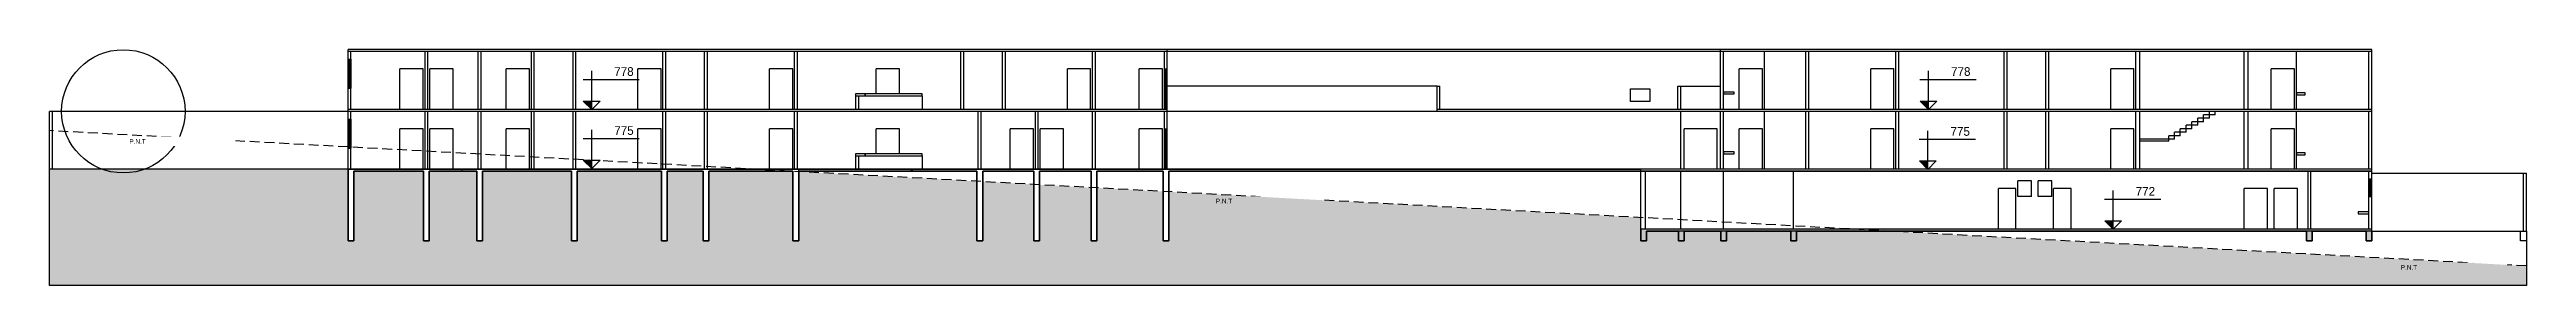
# Model space of a CAD drawing. Header units: centimetres. Extents: x 0 to 1099704, y -139216 to 99734.
# Drawn here: x 1071179 to 1083982, y 12503 to 13724 of the extents above; entities that cross this region are included whole.
import ezdxf

# ---------------------------------------------------------------- set-up
doc = ezdxf.new("R2010")
doc.units = ezdxf.units.CM
doc.header["$LTSCALE"] = 4
doc.linetypes.add('HIDDENX2', pattern=[19.05, 12.7, -6.35])
for name, color, linetype in [('0.1', 1, 'Continuous'), ('0.2', 2, 'Continuous'), ('0.4', 4, 'Continuous'), ('0.6', 6, 'Continuous'), ('03-CONT', 3, 'Continuous'), ('B-SIMBOLOS', 2, 'Continuous'), ('C-TEXTO-02', 2, 'Continuous')]:
    doc.layers.add(name, color=color, linetype=linetype)
doc.layers.add('C-TEXTO-01', color=2, linetype='Continuous', lineweight=20)
doc.styles.add('Esc.125', font='ERASLGHT.TTF', dxfattribs={"height": 22.5})
doc.styles.add('Símbolos', font='ERASLGHT.TTF')

msp = doc.modelspace()

# ---------------------------------------------------------------- texts
at = {"layer": 'C-TEXTO-01', "char_height": 45, "width": 979.52194, "attachment_point": 1, "style": 'Esc.125'}
for s, insert in [('778', (1074097.413, 13632.96)), ('778', (1081007.554, 13632.96)), ('775', (1074097.595, 13327.615, -7585.281)), ('775', (1081004.527, 13322.96)), ('772', (1081961.785, 13012.96))]:
    msp.add_mtext(s, dxfattribs=dict(at, insert=insert))

# ---------------------------------------------------------------- blocks, each defined once
blk = doc.blocks.new('NÍVEL 50')
at = {"layer": 'B-SIMBOLOS'}
h = blk.add_hatch(color=256, dxfattribs=at)
h.dxf.hatch_style = 1
h.paths.add_polyline_path([(40852, -69907.3), (40852, -69898.6), (40843.3, -69898.6)])
blk.add_line((40843.1, -69876.2), (40901.2, -69876.2), dxfattribs=at)
blk.add_lwpolyline([(40852, -69907.3), (40843.3, -69898.6), (40860.7, -69898.6), (40852, -69907.3), (40852, -69867.3)], dxfattribs=at)

# ---------------------------------------------------------------- hatches: boundary and pattern name
at = {"layer": '03-CONT', "true_color": 0xcd6928}
h = msp.add_hatch(dxfattribs=at)
h.set_pattern_fill('AR-CONC', color=32, scale=0.01, angle=45)
h.paths.add_polyline_path([(1080208.643, 12784.462), (1082844.681, 12784.462), (1082844.681, 12734.462), (1082874.681, 12734.462), (1082874.681, 12784.462), (1083152.618, 12784.462), (1083152.618, 12734.462), (1083182.618, 12734.462), (1083182.618, 12794.462), (1079403.321, 12794.462), (1079403.321, 12734.462), (1079433.321, 12734.462), (1079433.321, 12784.462), (1079598.508, 12784.462), (1079598.508, 12734.462), (1079628.508, 12734.462), (1079628.508, 12784.462), (1079817.274, 12784.462), (1079817.274, 12734.462), (1079847.274, 12734.462), (1079847.274, 12784.462), (1080178.643, 12784.462), (1080178.643, 12734.462), (1080208.643, 12734.462)])

# ---------------------------------------------------------------- linework, layer by layer
at = {"layer": '0.1'}
for p, q in [((1072721.385, 13524.462), (1072721.385, 13674.462)), ((1072736.385, 13674.462), (1072736.385, 13524.462)), ((1075571.385, 13624.462), (1075451.385, 13624.462)), ((1075451.385, 13494.462), (1075451.385, 13624.462)), ((1075571.385, 13494.462), (1075571.385, 13624.462)), ((1076811.385, 13414.462), (1076811.385, 13624.462)), ((1076931.385, 13624.462), (1076811.385, 13624.462)), ((1076931.385, 13414.462), (1076931.385, 13624.462)), ((1076941.385, 13414.462), (1076941.385, 13624.462)), ((1076956.385, 13414.462), (1076956.385, 13624.462)), ((1082662.618, 13414.462), (1082662.618, 13624.462)), ((1082782.618, 13624.462), (1082662.618, 13624.462)), ((1082782.618, 13414.462), (1082782.618, 13624.462)), ((1075689.385, 13484.462), (1075689.385, 13414.462)), ((1072721.385, 13214.462), (1072721.385, 13364.462)), ((1072736.385, 13364.462), (1072736.385, 13214.462)), ((1075451.385, 13184.462), (1075451.385, 13314.462)), ((1075571.385, 13314.462), (1075451.385, 13314.462)), ((1075571.385, 13184.462), (1075571.385, 13314.462)), ((1076811.385, 13104.462), (1076811.385, 13314.462)), ((1076931.385, 13314.462), (1076811.385, 13314.462)), ((1076931.385, 13104.462), (1076931.385, 13314.462)), ((1076941.385, 13104.462), (1076941.385, 13314.462)), ((1076956.385, 13104.462), (1076956.385, 13314.462)), ((1082662.618, 13104.462), (1082662.618, 13314.462)), ((1082782.618, 13314.462), (1082662.618, 13314.462)), ((1082782.618, 13104.462), (1082782.618, 13314.462)), ((1075689.385, 13174.462), (1075689.385, 13104.462)), ((1079610.618, 12794.462), (1079610.618, 13094.462)), ((1079830.618, 12794.462), (1079830.618, 13094.462)), ((1083167.618, 12964.462), (1083167.618, 13054.462)), ((1083182.618, 12964.462), (1083182.618, 13054.462))]:
    msp.add_line(p, q, dxfattribs=at)
for points in [[(1075394.385, 13484.462), (1075689.385, 13484.462), (1075689.385, 13494.462), (1075394.385, 13494.462)], [(1075394.385, 13174.462), (1075689.385, 13174.462), (1075689.385, 13184.462), (1075394.385, 13184.462)]]:
    msp.add_lwpolyline(points, close=True, dxfattribs=at)
at = {"layer": '0.2'}
for p, q in [((1082792.618, 13414.462), (1082792.618, 13714.462)), ((1072727.385, 13524.462), (1072727.385, 13674.462)), ((1072730.385, 13674.462), (1072730.385, 13524.462)), ((1072989.385, 13414.462), (1072989.385, 13624.462)), ((1073109.385, 13624.462), (1072989.385, 13624.462)), ((1073109.385, 13414.462), (1073109.385, 13624.462)), ((1073144.385, 13414.462), (1073144.385, 13624.462)), ((1073264.385, 13624.462), (1073144.385, 13624.462)), ((1073264.385, 13414.462), (1073264.385, 13624.462)), ((1073539.385, 13414.462), (1073539.385, 13624.462)), ((1073659.385, 13624.462), (1073539.385, 13624.462)), ((1073659.385, 13414.462), (1073659.385, 13624.462)), ((1074219.385, 13414.462), (1074219.385, 13624.462)), ((1074339.385, 13624.462), (1074219.385, 13624.462)), ((1074339.385, 13414.462), (1074339.385, 13624.462)), ((1074899.988, 13414.462), (1074899.988, 13624.462)), ((1075019.988, 13624.462), (1074899.988, 13624.462)), ((1075019.988, 13414.462), (1075019.988, 13624.462)), ((1076439.988, 13414.462), (1076439.988, 13624.462)), ((1076559.988, 13624.462), (1076439.988, 13624.462)), ((1076559.988, 13414.462), (1076559.988, 13624.462)), ((1076947.385, 13414.462), (1076947.385, 13624.462)), ((1076950.385, 13414.462), (1076950.385, 13624.462)), ((1079912.618, 13414.462), (1079912.618, 13624.462)), ((1080032.618, 13624.462), (1079912.618, 13624.462)), ((1080032.618, 13414.462), (1080032.618, 13624.462)), ((1080592.618, 13414.462), (1080592.618, 13624.462)), ((1080712.618, 13624.462), (1080592.618, 13624.462)), ((1080712.618, 13414.462), (1080712.618, 13624.462)), ((1081832.618, 13414.462), (1081832.618, 13624.462)), ((1081952.618, 13624.462), (1081832.618, 13624.462)), ((1081952.618, 13414.462), (1081952.618, 13624.462)), ((1078350.618, 13534.462), (1076956.385, 13534.462)), ((1079610.618, 13534.462), (1079815.618, 13534.462)), ((1072721.385, 13404.462), (1071193.508, 13404.462)), ((1072727.385, 13214.462), (1072727.385, 13364.462)), ((1072730.385, 13364.462), (1072730.385, 13214.462)), ((1078350.618, 13404.462), (1076956.385, 13404.462)), ((1082792.618, 13104.462), (1082792.618, 13404.462)), ((1072989.385, 13104.462), (1072989.385, 13314.462)), ((1073109.385, 13314.462), (1072989.385, 13314.462)), ((1073109.385, 13104.462), (1073109.385, 13314.462)), ((1073144.385, 13104.462), (1073144.385, 13314.462)), ((1073264.385, 13314.462), (1073144.385, 13314.462)), ((1073264.385, 13104.462), (1073264.385, 13314.462)), ((1073539.385, 13104.462), (1073539.385, 13314.462)), ((1073659.385, 13314.462), (1073539.385, 13314.462)), ((1073659.385, 13104.462), (1073659.385, 13314.462)), ((1074219.385, 13104.462), (1074219.385, 13314.462)), ((1074339.385, 13314.462), (1074219.385, 13314.462)), ((1074339.385, 13104.462), (1074339.385, 13314.462)), ((1074899.988, 13104.462), (1074899.988, 13314.462)), ((1075019.988, 13314.462), (1074899.988, 13314.462)), ((1075019.988, 13104.462), (1075019.988, 13314.462)), ((1076144.385, 13104.462), (1076144.385, 13314.462)), ((1076264.385, 13314.462), (1076144.385, 13314.462)), ((1076264.385, 13104.462), (1076264.385, 13314.462)), ((1076299.385, 13104.462), (1076299.385, 13314.462)), ((1076419.385, 13314.462), (1076299.385, 13314.462)), ((1076419.385, 13104.462), (1076419.385, 13314.462)), ((1076947.385, 13104.462), (1076947.385, 13314.462)), ((1076950.385, 13104.462), (1076950.385, 13314.462)), ((1079628.118, 13104.462), (1079628.118, 13314.462)), ((1079798.118, 13314.462), (1079628.118, 13314.462)), ((1079798.118, 13104.462), (1079798.118, 13314.462)), ((1079912.618, 13104.462), (1079912.618, 13314.462)), ((1080032.618, 13314.462), (1079912.618, 13314.462)), ((1080032.618, 13104.462), (1080032.618, 13314.462)), ((1080592.618, 13104.462), (1080592.618, 13314.462)), ((1080712.618, 13314.462), (1080592.618, 13314.462)), ((1080712.618, 13104.462), (1080712.618, 13314.462)), ((1081832.618, 13104.462), (1081832.618, 13314.462)), ((1081952.618, 13314.462), (1081832.618, 13314.462)), ((1081952.618, 13104.462), (1081952.618, 13314.462)), ((1080192.618, 12794.462), (1080192.618, 13094.462)), ((1083182.618, 13084.462), (1083966.853, 13084.462)), ((1081252.618, 12794.462), (1081252.618, 13004.462)), ((1081342.618, 13004.462), (1081252.618, 13004.462)), ((1081342.618, 12794.462), (1081342.618, 13004.462)), ((1081352.618, 12964.462), (1081352.618, 13044.462)), ((1081422.618, 13044.462), (1081352.618, 13044.462)), ((1081422.618, 12964.462), (1081352.618, 12964.462)), ((1081422.618, 12964.462), (1081422.618, 13044.462)), ((1081457.618, 12964.462), (1081457.618, 13044.462)), ((1081527.618, 13044.462), (1081457.618, 13044.462)), ((1081527.618, 12964.462), (1081457.618, 12964.462)), ((1081527.618, 12964.462), (1081527.618, 13044.462)), ((1081537.618, 12794.462), (1081537.618, 13004.462)), ((1081627.618, 13004.462), (1081537.618, 13004.462)), ((1081627.618, 12794.462), (1081627.618, 13004.462)), ((1082522.618, 12794.462), (1082522.618, 13004.462)), ((1082642.618, 13004.462), (1082522.618, 13004.462)), ((1082642.618, 12794.462), (1082642.618, 13004.462)), ((1082677.618, 12794.462), (1082677.618, 13004.462)), ((1082797.618, 13004.462), (1082677.618, 13004.462)), ((1082797.618, 12794.462), (1082797.618, 13004.462)), ((1083173.618, 12964.462), (1083173.618, 13054.462)), ((1083176.618, 12964.462), (1083176.618, 13054.462))]:
    msp.add_line(p, q, dxfattribs=at)
for points in [[(1075344.385, 13484.462), (1075394.385, 13484.462), (1075394.385, 13494.462), (1075344.385, 13494.462)], [(1079830.618, 13494.462), (1079885.618, 13494.462), (1079885.618, 13504.462), (1079830.618, 13504.462)], [(1082792.618, 13489.462), (1082837.618, 13489.462), (1082837.618, 13499.462), (1082792.618, 13499.462)], [(1079830.618, 13184.462), (1079885.618, 13184.462), (1079885.618, 13194.462), (1079830.618, 13194.462)], [(1082792.618, 13179.462), (1082837.618, 13179.462), (1082837.618, 13189.462), (1082792.618, 13189.462)], [(1075344.385, 13174.462), (1075394.385, 13174.462), (1075394.385, 13184.462), (1075344.385, 13184.462)], [(1083112.618, 12874.462), (1083167.618, 12874.462), (1083167.618, 12884.462), (1083112.618, 12884.462)]]:
    msp.add_lwpolyline(points, close=True, dxfattribs=at)
msp.add_circle((1071559.956, 13404.462), 318.883, dxfattribs=at)
at = {"layer": '0.4'}
msp.add_line((1079610.618, 13104.462), (1079610.618, 13404.462), dxfattribs=at)
at = {"layer": '0.4', "linetype": 'HIDDENX2'}
msp.add_line((1083981.853, 12604.462), (1071178.508, 13304.462), dxfattribs=at)
at = {"layer": '0.6'}
for p, q in [((1072721.385, 13674.462), (1072721.385, 13724.462)), ((1083182.618, 13724.462), (1072721.385, 13724.462)), ((1083182.618, 13714.462), (1072721.385, 13714.462)), ((1072736.385, 13674.462), (1072736.385, 13714.462)), ((1073119.385, 13414.462), (1073119.385, 13714.462)), ((1073134.385, 13414.462), (1073134.385, 13714.462)), ((1073394.385, 13414.462), (1073394.385, 13714.462)), ((1073409.385, 13414.462), (1073409.385, 13714.462)), ((1073669.385, 13414.462), (1073669.385, 13714.462)), ((1073684.385, 13414.462), (1073684.385, 13714.462)), ((1073884.385, 13414.462), (1073884.385, 13714.462)), ((1073899.385, 13414.462), (1073899.385, 13714.462)), ((1074349.385, 13414.462), (1074349.385, 13714.462)), ((1074364.385, 13414.462), (1074364.385, 13714.462)), ((1074564.385, 13414.462), (1074564.385, 13714.462)), ((1074579.385, 13414.462), (1074579.385, 13714.462)), ((1075029.385, 13414.462), (1075029.385, 13714.462)), ((1075044.385, 13414.462), (1075044.385, 13714.462)), ((1075889.385, 13414.462), (1075889.385, 13714.462)), ((1075904.385, 13414.462), (1075904.385, 13714.462)), ((1076104.385, 13414.462), (1076104.385, 13714.462)), ((1076119.385, 13414.462), (1076119.385, 13714.462)), ((1076569.385, 13414.462), (1076569.385, 13714.462)), ((1076584.385, 13414.462), (1076584.385, 13714.462)), ((1076941.385, 13624.462), (1076941.385, 13714.462)), ((1076956.385, 13624.462), (1076956.385, 13724.462)), ((1079815.618, 13414.462), (1079815.618, 13724.462)), ((1079830.618, 13414.462), (1079830.618, 13714.462)), ((1080042.618, 13414.462), (1080042.618, 13714.462)), ((1080257.618, 13414.462), (1080257.618, 13714.462)), ((1080272.618, 13414.462), (1080272.618, 13714.462)), ((1080722.618, 13414.462), (1080722.618, 13714.462)), ((1080737.618, 13414.462), (1080737.618, 13714.462)), ((1081282.618, 13414.462), (1081282.618, 13714.462)), ((1081297.618, 13414.462), (1081297.618, 13714.462)), ((1081497.618, 13414.462), (1081497.618, 13714.462)), ((1081512.618, 13414.462), (1081512.618, 13714.462)), ((1081962.618, 13414.462), (1081962.618, 13714.462)), ((1081982.618, 13414.462), (1081982.618, 13714.462)), ((1082522.618, 13414.462), (1082522.618, 13714.462)), ((1082542.618, 13414.462), (1082542.618, 13714.462)), ((1083167.618, 13414.462), (1083167.618, 13714.462)), ((1083182.618, 13414.462), (1083182.618, 13724.462)), ((1072721.385, 13674.462), (1072736.385, 13674.462)), ((1076941.385, 13624.462), (1076956.385, 13624.462)), ((1072721.385, 13414.462), (1072721.385, 13524.462)), ((1072721.385, 13524.462), (1072736.385, 13524.462)), ((1072736.385, 13414.462), (1072736.385, 13524.462)), ((1075344.385, 13484.462), (1075344.385, 13414.462)), ((1075359.385, 13484.462), (1075359.385, 13414.462)), ((1078350.618, 13414.462), (1078350.618, 13534.462)), ((1078350.618, 13534.462), (1078365.618, 13534.462)), ((1078365.618, 13414.462), (1078365.618, 13534.462)), ((1079595.618, 13414.462), (1079595.618, 13534.462)), ((1079595.618, 13534.462), (1079610.618, 13534.462)), ((1079610.618, 13414.462), (1079610.618, 13534.462)), ((1071193.508, 13404.462), (1071178.508, 13404.462)), ((1071178.508, 13104.462), (1071178.508, 13404.462)), ((1071193.508, 13104.462), (1071193.508, 13404.462)), ((1072721.385, 13364.462), (1072721.385, 13414.462)), ((1076956.385, 13414.462), (1072721.385, 13414.462)), ((1076956.385, 13404.462), (1072721.385, 13404.462)), ((1072721.385, 13364.462), (1072736.385, 13364.462)), ((1072736.385, 13364.462), (1072736.385, 13404.462)), ((1073119.385, 13104.462), (1073119.385, 13404.462)), ((1073134.385, 13104.462), (1073134.385, 13404.462)), ((1073394.385, 13104.462), (1073394.385, 13404.462)), ((1073409.385, 13104.462), (1073409.385, 13404.462)), ((1073669.385, 13104.462), (1073669.385, 13404.462)), ((1073684.385, 13104.462), (1073684.385, 13404.462)), ((1073884.385, 13104.462), (1073884.385, 13404.462)), ((1073899.385, 13104.462), (1073899.385, 13404.462)), ((1074349.385, 13104.462), (1074349.385, 13404.462)), ((1074364.385, 13104.462), (1074364.385, 13404.462)), ((1074564.385, 13104.462), (1074564.385, 13404.462)), ((1074579.385, 13104.462), (1074579.385, 13404.462)), ((1075029.385, 13104.462), (1075029.385, 13404.462)), ((1075044.385, 13104.462), (1075044.385, 13404.462)), ((1075979.385, 13104.462), (1075979.385, 13404.462)), ((1075994.385, 13104.462), (1075994.385, 13404.462)), ((1076274.385, 13104.462), (1076274.385, 13404.462)), ((1076289.385, 13104.462), (1076289.385, 13404.462)), ((1076569.385, 13104.462), (1076569.385, 13404.462)), ((1076584.385, 13104.462), (1076584.385, 13404.462)), ((1076941.385, 13314.462), (1076941.385, 13404.462)), ((1076956.385, 13314.462), (1076956.385, 13414.462)), ((1078350.618, 13404.462), (1078350.618, 13414.462)), ((1083182.618, 13414.462), (1078350.618, 13414.462)), ((1083182.618, 13404.462), (1078350.618, 13404.462)), ((1079815.618, 13104.462), (1079815.618, 13404.462)), ((1079830.618, 13104.462), (1079830.618, 13404.462)), ((1080042.618, 13104.462), (1080042.618, 13404.462)), ((1080257.618, 13104.462), (1080257.618, 13404.462)), ((1080272.618, 13104.462), (1080272.618, 13404.462)), ((1080722.618, 13104.462), (1080722.618, 13404.462)), ((1080737.618, 13104.462), (1080737.618, 13404.462)), ((1081282.618, 13104.462), (1081282.618, 13404.462)), ((1081297.618, 13104.462), (1081297.618, 13404.462)), ((1081497.618, 13104.462), (1081497.618, 13404.462)), ((1081512.618, 13104.462), (1081512.618, 13404.462)), ((1081962.618, 13104.462), (1081962.618, 13404.462)), ((1081982.618, 13104.462), (1081982.618, 13404.462)), ((1082222.618, 13296.263), (1082222.618, 13332.263)), ((1082252.618, 13332.263), (1082222.618, 13332.263)), ((1082252.618, 13314.263), (1082252.618, 13350.263)), ((1082282.618, 13350.263), (1082252.618, 13350.263)), ((1082282.618, 13332.263), (1082252.618, 13332.263)), ((1082282.618, 13332.263), (1082282.618, 13368.462)), ((1082312.618, 13368.462), (1082282.618, 13368.462)), ((1082312.618, 13350.462), (1082282.618, 13350.462)), ((1082312.618, 13350.462), (1082312.618, 13386.462)), ((1082342.618, 13386.462), (1082312.618, 13386.462)), ((1082342.618, 13368.462), (1082312.618, 13368.462)), ((1082342.618, 13368.462), (1082342.618, 13404.462)), ((1082372.618, 13404.462), (1082342.618, 13404.462)), ((1082372.618, 13386.462), (1082342.618, 13386.462)), ((1082372.618, 13386.462), (1082372.618, 13404.462)), ((1082522.618, 13104.462), (1082522.618, 13404.462)), ((1082542.618, 13104.462), (1082542.618, 13404.462)), ((1083167.618, 13104.462), (1083167.618, 13404.462)), ((1083182.618, 13104.462), (1083182.618, 13414.462)), ((1072721.385, 13104.462), (1072721.385, 13214.462)), ((1072721.385, 13214.462), (1072736.385, 13214.462)), ((1072736.385, 13104.462), (1072736.385, 13214.462)), ((1076941.385, 13314.462), (1076956.385, 13314.462)), ((1082132.618, 13260.263), (1081982.618, 13260.263)), ((1082132.618, 13250.263), (1081982.618, 13250.263)), ((1082162.618, 13278.263), (1082132.618, 13278.263)), ((1082132.618, 13250.263), (1082132.618, 13278.263)), ((1082132.618, 13250.263), (1082132.618, 13260.263)), ((1082162.618, 13260.263), (1082132.618, 13260.263)), ((1082162.618, 13260.263), (1082162.618, 13296.263)), ((1082192.618, 13296.263), (1082162.618, 13296.263)), ((1082192.618, 13278.263), (1082162.618, 13278.263)), ((1082192.618, 13278.263), (1082192.618, 13314.263)), ((1082222.618, 13314.263), (1082192.618, 13314.263)), ((1082222.618, 13296.263), (1082192.618, 13296.263)), ((1082252.618, 13314.263), (1082222.618, 13314.263)), ((1071178.508, 12784.462), (1071178.508, 13104.462)), ((1072721.385, 13104.462), (1071178.508, 13104.462)), ((1073111.507, 13094.462, -2348.977), (1072751.385, 13094.462, -180.634)), ((1073386.641, 13094.462, -4005.601), (1073141.507, 13094.462, -2529.611)), ((1073876.282, 13094.462, -6953.795), (1073416.641, 13094.462, -4186.235)), ((1074341.908, 13094.462, -9757.401), (1073906.282, 13094.462, -7134.43)), ((1074557.094, 13094.462, -11053.062), (1074371.908, 13094.462, -9938.036)), ((1075021.395, 13094.462, -13848.686), (1074587.094, 13094.462, -11233.696)), ((1075971.958, 13094.462, -19572.165), (1075051.395, 13094.462, -14029.321)), ((1075344.385, 13174.462), (1075344.385, 13104.462)), ((1075359.385, 13174.462), (1075359.385, 13104.462)), ((1076265.688, 13094.462, -21340.754), (1076001.958, 13094.462, -19752.799)), ((1076561.902, 13094.462, -23124.301), (1076295.688, 13094.462, -21521.388)), ((1076934.408, 13094.462, -25367.213), (1076591.902, 13094.462, -23304.935)), ((1079403.321, 12784.462, -31447.939), (1079403.321, 13104.462, -40232.886)), ((1083182.618, 13104.462), (1079403.321, 13104.462)), ((1083182.618, 13094.462), (1079403.321, 13094.462)), ((1079428.321, 12794.462, -31722.469), (1079428.321, 13094.462, -39958.357)), ((1082852.618, 12794.462), (1082852.618, 13094.462)), ((1082867.618, 12794.462), (1082867.618, 13094.462)), ((1083167.618, 13054.462), (1083167.618, 13094.462)), ((1083182.618, 13054.462), (1083182.618, 13104.462)), ((1083966.853, 12784.462), (1083966.853, 13084.462)), ((1083966.853, 13084.462), (1083981.853, 13084.462)), ((1083981.853, 12784.462), (1083981.853, 13084.462)), ((1083167.618, 13054.462), (1083182.618, 13054.462)), ((1083167.618, 12794.462), (1083167.618, 12964.462)), ((1083167.618, 12964.462), (1083182.618, 12964.462)), ((1083182.618, 12784.462), (1083182.618, 12964.462)), ((1071178.508, 12503.276), (1071178.508, 12784.462)), ((1083182.618, 12794.462), (1079403.321, 12794.462)), ((1079403.321, 12734.462), (1079403.321, 12784.462)), ((1079433.321, 12734.462), (1079403.321, 12734.462)), ((1083182.618, 12784.462), (1079433.321, 12784.462)), ((1079433.321, 12784.462), (1079433.321, 12734.462)), ((1079598.508, 12734.462), (1079598.508, 12784.462)), ((1079628.508, 12734.462), (1079598.508, 12734.462)), ((1079628.508, 12784.462), (1079628.508, 12734.462)), ((1079817.274, 12734.462), (1079817.274, 12784.462)), ((1079847.274, 12734.462), (1079817.274, 12734.462)), ((1079847.274, 12784.462), (1079847.274, 12734.462)), ((1080178.643, 12734.462), (1080178.643, 12784.462)), ((1080208.643, 12734.462), (1080178.643, 12734.462)), ((1080208.643, 12784.462), (1080208.643, 12734.462)), ((1082844.681, 12734.462), (1082844.681, 12784.462)), ((1082874.681, 12734.462), (1082844.681, 12734.462)), ((1082874.681, 12784.462), (1082874.681, 12734.462)), ((1083152.618, 12734.462), (1083152.618, 12784.462)), ((1083182.618, 12734.462), (1083152.618, 12734.462)), ((1083182.618, 12784.462), (1083981.853, 12784.462)), ((1083182.618, 12784.462), (1083182.618, 12734.462)), ((1083951.853, 12734.462), (1083951.853, 12784.462)), ((1083981.853, 12734.462), (1083951.853, 12734.462)), ((1083981.853, 12784.462), (1083981.853, 12734.462)), ((1083981.853, 12734.462), (1083981.853, 12503.276)), ((1083981.853, 12503.276), (1071178.508, 12503.276))]:
    msp.add_line(p, q, dxfattribs=at)
for points, elevation in [([(1073141.507, 13094.462), (1073141.507, 12734.462), (1073111.507, 12734.462), (1073111.507, 13094.462)], -2348.977), ([(1073416.641, 13094.462), (1073416.641, 12734.462), (1073386.641, 12734.462), (1073386.641, 13094.462)], -4005.601), ([(1073906.282, 13094.462), (1073906.282, 12734.462), (1073876.282, 12734.462), (1073876.282, 13094.462)], -6953.795), ([(1074371.908, 13094.462), (1074371.908, 12734.462), (1074341.908, 12734.462), (1074341.908, 13094.462)], -9757.401), ([(1074587.094, 13094.462), (1074587.094, 12734.462), (1074557.094, 12734.462), (1074557.094, 13094.462)], -11053.062), ([(1075051.395, 13094.462), (1075051.395, 12734.462), (1075021.395, 12734.462), (1075021.395, 13094.462)], -13848.686), ([(1076001.958, 13094.462), (1076001.958, 12734.462), (1075971.958, 12734.462), (1075971.958, 13094.462)], -19572.165), ([(1076295.688, 13094.462), (1076295.688, 12734.462), (1076265.688, 12734.462), (1076265.688, 13094.462)], -21340.754), ([(1076591.902, 13094.462), (1076591.902, 12734.462), (1076561.902, 12734.462), (1076561.902, 13094.462)], -23124.301)]:
    msp.add_lwpolyline(points, dxfattribs=dict(at, elevation=elevation))
at = {"layer": '03-CONT'}
msp.add_line((1075051.395, 13094.462, -14029.321), (1075051.395, 13104.462, -14029.321), dxfattribs=at)
msp.add_lwpolyline([(1079351.252, 13521.016), (1079450.951, 13521.016), (1079450.951, 13455.96), (1079351.252, 13455.96)], close=True, dxfattribs=at)
msp.add_lwpolyline([(1079403.321, 12794.462), (1079403.321, 12734.462), (1079433.321, 12734.462), (1079433.321, 12784.462), (1079598.508, 12784.462), (1079598.508, 12734.462), (1079628.508, 12734.462), (1079628.508, 12784.462), (1079817.274, 12784.462), (1079817.274, 12734.462), (1079847.274, 12734.462), (1079847.274, 12784.462), (1080178.643, 12784.462), (1080178.643, 12734.462), (1080208.643, 12734.462), (1080208.643, 12784.462), (1082844.681, 12784.462), (1082844.681, 12734.462), (1082874.681, 12734.462), (1082874.681, 12784.462), (1083152.618, 12784.462), (1083152.618, 12734.462), (1083182.618, 12734.462), (1083182.618, 12794.462), (1079403.321, 12794.462)], dxfattribs=at)

# ---------------------------------------------------------------- block references
at = {"layer": '0.6', "xscale": 5, "yscale": 5, "zscale": 5}
for p in [(869720.799, 362950.749), (876630.941, 362950.749), (869720.981, 362645.404, -7585.281), (876627.913, 362640.749), (877585.172, 362330.749)]:
    msp.add_blockref('NÍVEL 50', p, dxfattribs=at)

msp.set_redraw_order([(e.dxf.handle, doc.entitydb.next_handle()) for e in msp.query("TEXT MTEXT ATTDEF DIMENSION ARC_DIMENSION")])  # texts and dimensions are drawn at this point

# ---------------------------------------------------------------- next in the draw order: texts
at = {"layer": 'C-TEXTO-02', "char_height": 24, "width": 536.35929, "attachment_point": 1, "style": 'Símbolos', "bg_fill": 2}
for insert in [(1071591.142, 13260.625, -5606.206), (1077207.101, 12952.2, -5606.206), (1083332.174, 12609.108, -5606.206)]:
    msp.add_mtext('P.N.T', dxfattribs=dict(at, insert=insert))

# ---------------------------------------------------------------- next in the draw order: hatches: boundary and pattern name
at = {"layer": '0.2'}
h = msp.add_hatch(dxfattribs=at)
h.set_pattern_fill('EARTH', color=256, scale=25, angle=45)
h.paths.add_polyline_path([(1080689.564, 12784.462), (1080208.643, 12784.462), (1080208.643, 12734.462), (1080178.643, 12734.462), (1080178.643, 12784.462), (1079847.274, 12784.462), (1079847.274, 12734.462), (1079817.274, 12734.462), (1079817.274, 12784.462), (1079628.508, 12784.462), (1079628.508, 12734.462), (1079598.508, 12734.462), (1079598.508, 12784.462), (1079433.321, 12784.462), (1079433.321, 12734.462), (1079403.321, 12734.462), (1079403.321, 12854.785), (1076964.41, 12988.128), (1076964.408, 12734.462), (1076934.408, 12734.462), (1076934.197, 12989.78), (1076592.622, 13008.455), (1076592.622, 12734.462), (1076561.902, 12734.462), (1076561.902, 13008.879), (1076296.147, 13024.665), (1076296.147, 12734.462), (1076265.688, 12734.462), (1076265.437, 13026.344), (1076001.499, 13040.774), (1076001.958, 12734.462), (1075971.958, 12734.462), (1075971.958, 13042.545), (1075051.395, 13092.651), (1075051.395, 12734.462), (1075021.395, 12734.462), (1075021.395, 13094.462), (1074587.094, 13094.462), (1074587.094, 12734.462), (1074557.094, 12734.462), (1074557.094, 13094.462), (1074371.908, 13094.462), (1074371.908, 12734.462), (1074341.908, 12734.462), (1074341.908, 13094.462), (1073906.282, 13094.462), (1073906.282, 12734.462), (1073876.282, 12734.462), (1073876.282, 13094.462), (1073416.641, 13094.462), (1073416.641, 12734.462), (1073386.641, 12734.462), (1073386.641, 13094.462), (1073141.507, 13094.462), (1073141.507, 12734.462), (1073111.507, 12734.462), (1073111.507, 13094.462), (1072751.385, 13094.462), (1072751.385, 12734.462), (1072721.385, 12734.462), (1072721.385, 13104.462), (1071178.508, 13104.462), (1071178.508, 12503.276), (1083981.853, 12503.276), (1083981.853, 12604.462)])
at = {"layer": '03-CONT', "true_color": 0x000000}
h = msp.add_hatch(dxfattribs=at)
h.set_pattern_fill('AR-CONC', color=18, scale=150, angle=45)
h.paths.add_polyline_path([(1076591.902, 13094.462), (1076934.408, 13094.462), (1076934.408, 12734.462), (1076964.408, 12734.462), (1076964.408, 13094.462), (1083182.618, 13094.462), (1083182.618, 13104.462), (1072721.385, 13104.462), (1072721.385, 12734.462), (1072751.385, 12734.462), (1072751.385, 13094.462), (1073111.507, 13094.462), (1073111.507, 12734.462), (1073141.507, 12734.462), (1073141.507, 13094.462), (1073386.641, 13094.462), (1073386.641, 12734.462), (1073416.641, 12734.462), (1073416.641, 13094.462), (1073876.282, 13094.462), (1073876.282, 12734.462), (1073906.282, 12734.462), (1073906.282, 13094.462), (1074341.908, 13094.462), (1074341.908, 12734.462), (1074371.908, 12734.462), (1074371.908, 13094.462), (1074557.094, 13094.462), (1074557.094, 12734.462), (1074587.094, 12734.462), (1074587.094, 13094.462), (1075021.395, 13094.462), (1075021.395, 12734.462), (1075051.395, 12734.462), (1075051.395, 13094.462), (1075971.958, 13094.462), (1075971.958, 12734.462), (1076001.958, 12734.462), (1076001.958, 13094.462), (1076265.688, 13094.462), (1076265.688, 12734.462), (1076295.688, 12734.462), (1076295.688, 13094.462), (1076561.902, 13094.462), (1076561.902, 12734.462), (1076591.902, 12734.462)])

# ---------------------------------------------------------------- next in the draw order: linework, layer by layer
at = {"layer": '0.6'}
for points in [[(1072751.385, 13094.462, 0), (1072751.385, 12734.462, 0), (1072721.385, 12734.462, 0), (1072721.385, 13104.462, 0), (1079403.321, 13104.462, -40232.886)], [(1079403.321, 13094.462, -40232.886), (1076964.408, 13094.462, -25547.847), (1076964.408, 12734.462, -25547.847), (1076934.408, 12734.462, -25547.847), (1076934.408, 13094.462, -25547.847)]]:
    msp.add_polyline3d(points, dxfattribs=at)
at = {"layer": '03-CONT'}
msp.add_lwpolyline([(1072721.385, 13104.462), (1072721.385, 12734.462), (1072751.385, 12734.462), (1072751.385, 13094.462), (1073111.507, 13094.462), (1073111.507, 12734.462), (1073141.507, 12734.462), (1073141.507, 13094.462), (1073386.641, 13094.462), (1073386.641, 12734.462), (1073416.641, 12734.462), (1073416.641, 13094.462), (1073876.282, 13094.462), (1073876.282, 12734.462), (1073906.282, 12734.462), (1073906.282, 13094.462), (1074341.908, 13094.462), (1074341.908, 12734.462), (1074371.908, 12734.462), (1074371.908, 13094.462), (1074557.094, 13094.462), (1074557.094, 12734.462), (1074587.094, 12734.462), (1074587.094, 13094.462), (1075021.395, 13094.462), (1075021.395, 12734.462), (1075051.395, 12734.462), (1075051.395, 13094.462), (1075971.958, 13094.462), (1075971.958, 12734.462), (1076001.958, 12734.462), (1076001.958, 13094.462), (1076265.688, 13094.462), (1076265.688, 12734.462), (1076295.688, 12734.462), (1076295.688, 13094.462), (1076561.902, 13094.462), (1076561.902, 12734.462), (1076591.902, 12734.462), (1076591.902, 13094.462), (1076934.408, 13094.462), (1076934.408, 12734.462), (1076964.408, 12734.462), (1076964.408, 13094.462), (1083182.618, 13094.462), (1083182.618, 13104.462), (1072721.385, 13104.462)], dxfattribs=at)

doc.saveas('drawing.dxf')
